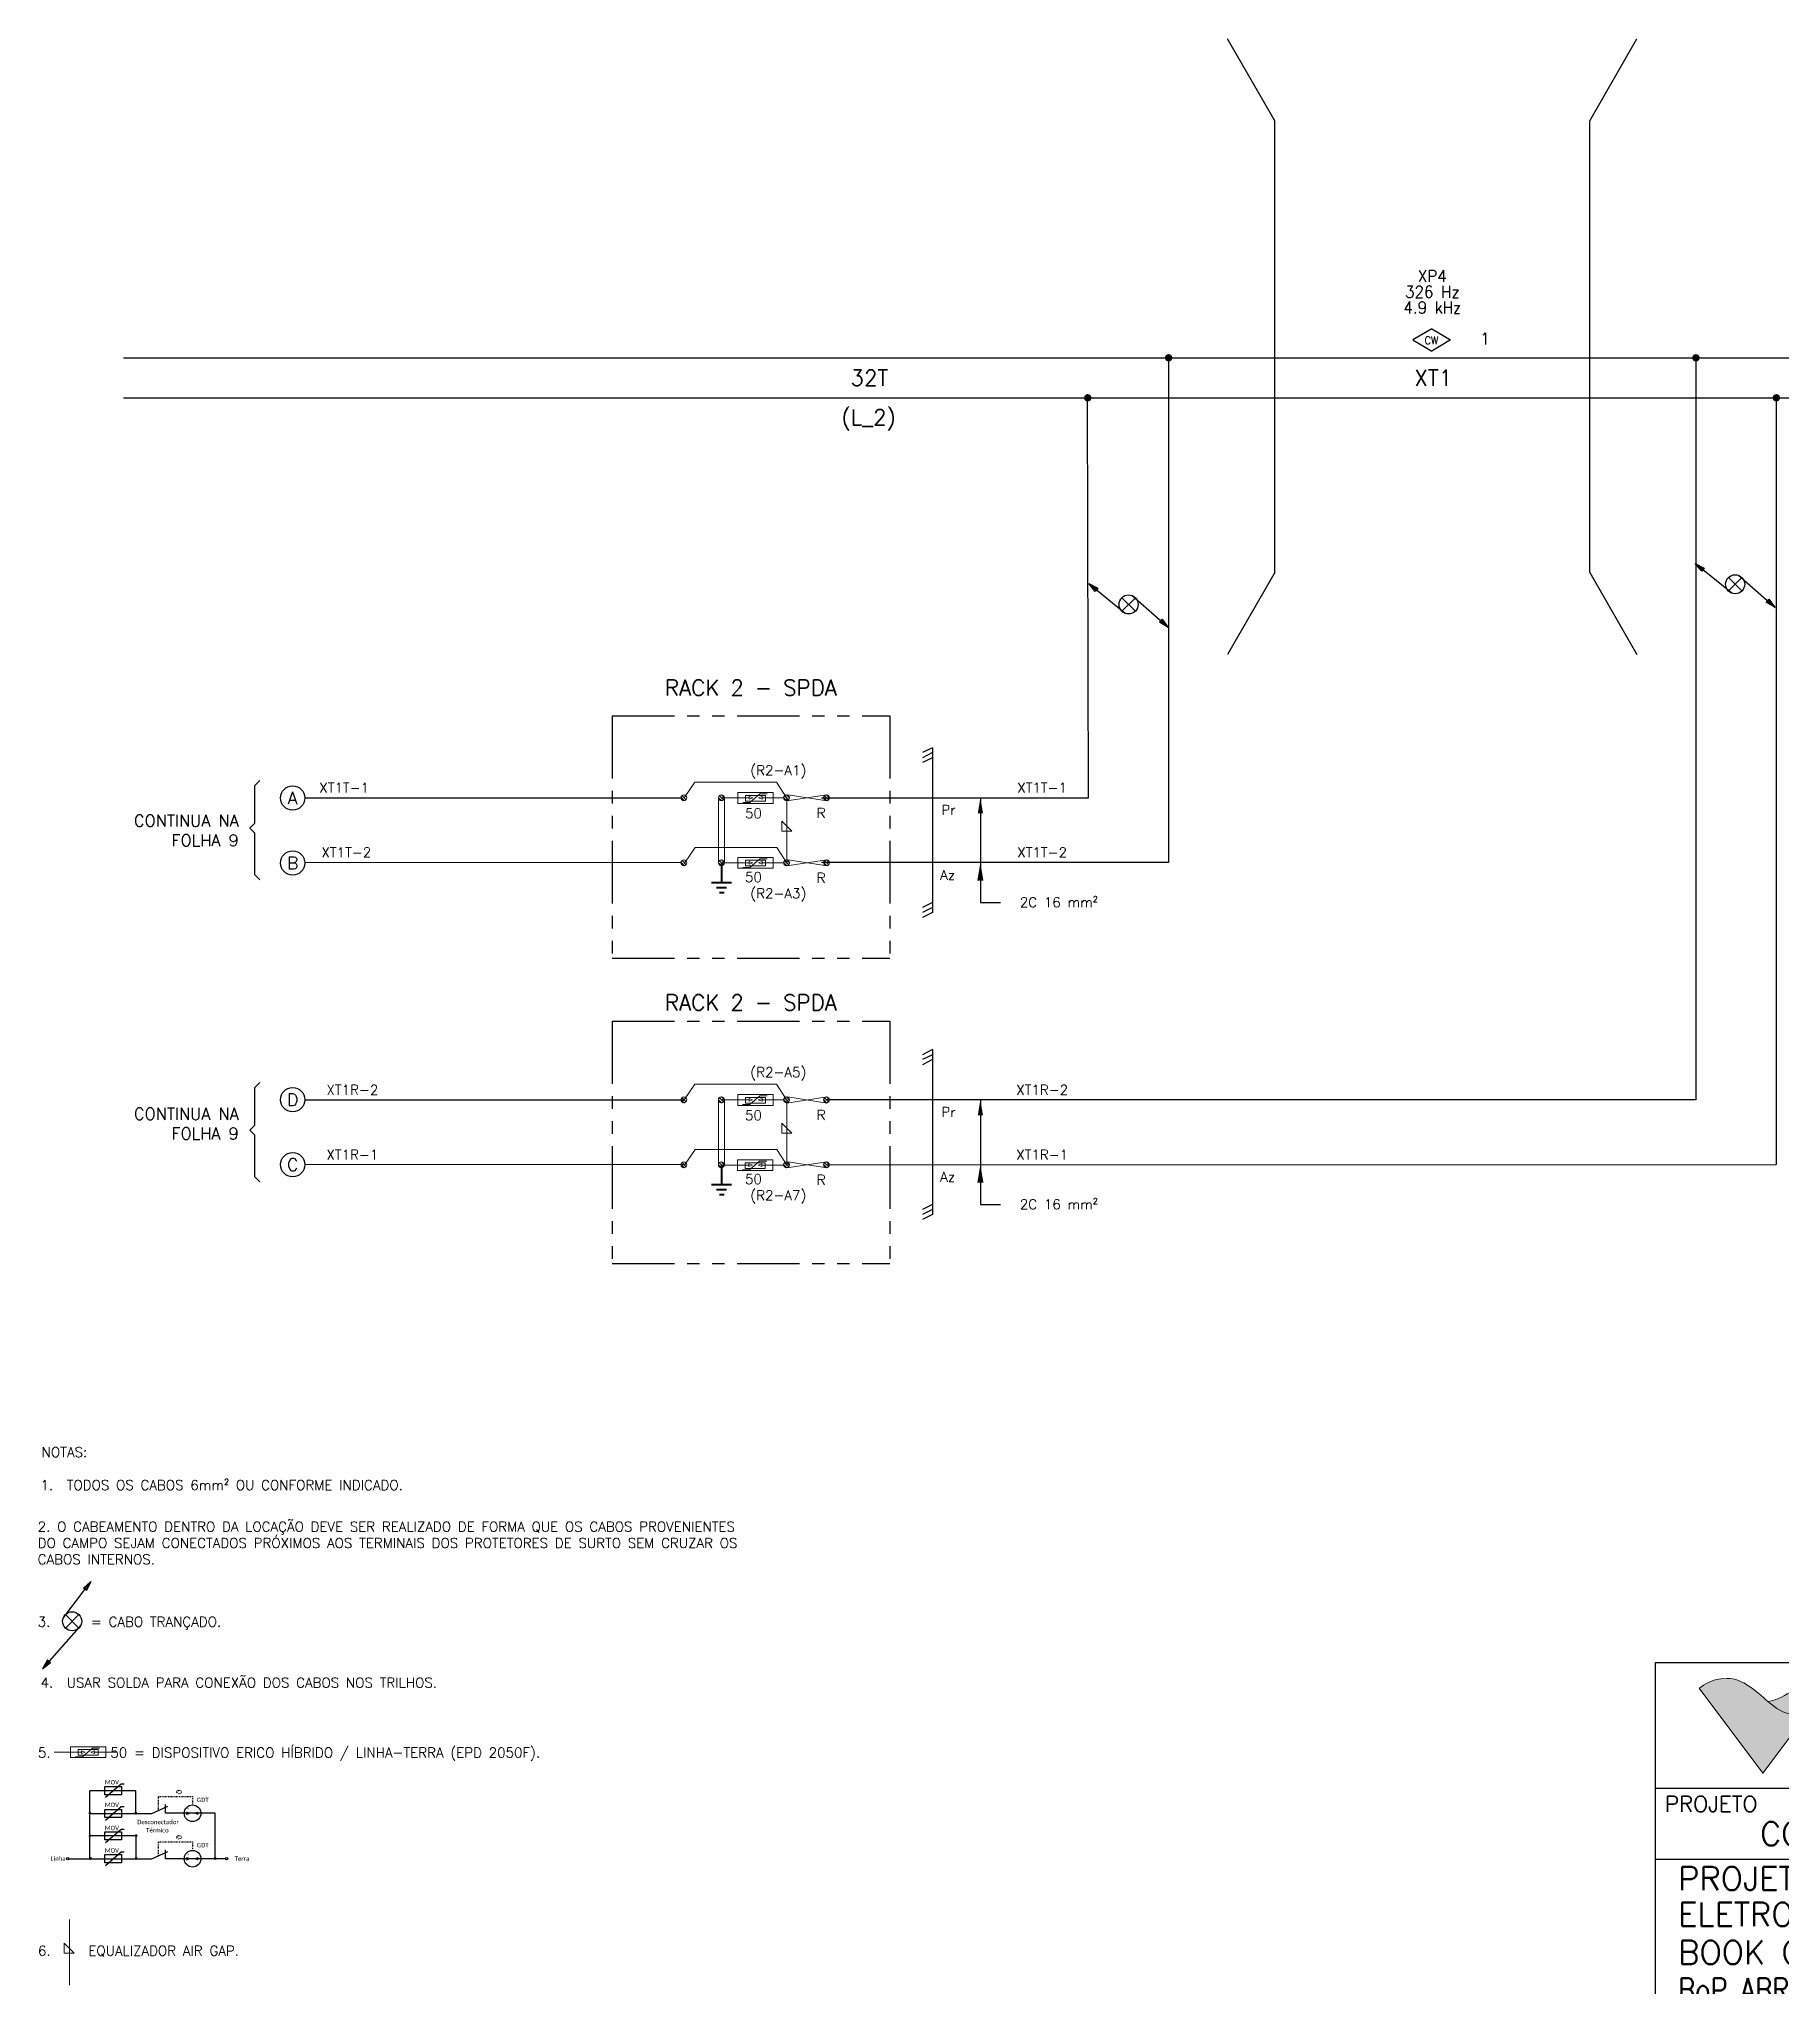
# Model space of a CAD drawing. Header units: millimetres. Extents: x -61265 to -60845, y 1816 to 2113.
# Drawn here: x -61234.9 to -61013.8, y 1837.6 to 2084.8 of the extents above; entities that cross this region are included whole.
import ezdxf
from ezdxf.enums import TextEntityAlignment as Align

# ---------------------------------------------------------------- set-up
doc = ezdxf.new("R2010")
doc.units = ezdxf.units.MM
doc.header["$LTSCALE"] = 10
for name, pattern in [('HIDDEN', [0.375, 0.25, -0.125]), ('PDF_IMPORT', [1, 0.8, -0.2]), ('PHANTOM2', [31.75, 15.875, -3.175, 3.175, -3.175, 3.175, -3.175])]:
    doc.linetypes.add(name, pattern=pattern)
for name, color, linetype in [('EL1', 8, 'Continuous'), ('EL2', 7, 'Continuous'), ('ER50', 7, 'Continuous'), ('ER60', 7, 'Continuous'), ('ER80', 3, 'Continuous'), ('FORMATO', 7, 'Continuous'), ('FRL2', 2, 'Continuous'), ('FRL3', 3, 'Continuous'), ('FRL4', 4, 'Continuous'), ('FRL5', 5, 'Continuous'), ('FRL6', 6, 'Continuous'), ('FRL7', 7, 'Continuous'), ('FRR120', 7, 'Continuous'), ('FRR175', 1, 'Continuous'), ('FRR80', 3, 'Continuous')]:
    doc.layers.add(name, color=color, linetype=linetype)
doc.layers.add('PDF7_Text', color=251, linetype='Continuous', true_color=0x4a4a4a)
doc.styles.add('MtXpl_Arial_Black_1', font='ariblk.ttf')
doc.styles.add('PDF Calibri', font='calibri.ttf')
doc.styles.add('R120', font='simplex.shx', dxfattribs={"height": 3})
doc.styles.add('R50', font='simplex.shx', dxfattribs={"height": 1.25})
doc.styles.add('R60', font='simplex.shx', dxfattribs={"height": 1.5})
doc.styles.add('R80', font='simplex.shx', dxfattribs={"height": 2})
doc.styles.add('ROMANS', font='ROMANS.SHX')

msp = doc.modelspace()

# ---------------------------------------------------------------- texts
at = {"layer": 'EL2', "color": 7, "style": 'R50'}
for p in [(-61144.17, 1986.44), (-61144.17, 1978.34), (-61144.17, 1948.07), (-61144.17, 1939.96)]:
    msp.add_text('50', height=1.25, dxfattribs=at).set_placement(p, align=Align.MIDDLE)
for s, p in [('NOTAS:', (-61234.58, 1904.66)), ('1.  TODOS OS CABOS 6mm² OU CONFORME INDICADO.', (-61234.72, 1900.47)), ('4.  USAR SOLDA PARA CONEXÃO DOS CABOS NOS TRILHOS.', (-61234.72, 1875.38)), ('5.        50 = DISPOSITIVO ERICO HÍBRIDO / LINHA-TERRA (EPD 2050F).', (-61235.05, 1866.49)), ('6.     EQUALIZADOR AIR GAP.', (-61235.05, 1841.31))]:
    msp.add_text(s, height=1.25, dxfattribs=at).set_placement(p)
at = {"layer": 'EL2', "color": 7, "line_spacing_factor": 0.8, "style": 'R60'}
for s, insert, char_height, width, attachment_point in [('\\pxqc;{\\W0.93333;\\C256;XP4 \\P326 Hz\\P4.9 kHz}', (-61057.95, 2055.45), 1.5, 10.3838, 2), ('\\pxqc;{\\W0.93333;\\C256;1}', (-61051.23, 2047.5), 1.5, 10.3838, 2), ('{\\W0.93333;\\C256;CW}', (-61057.18, 2046.53), 0.9732, 0.7553, 6)]:
    msp.add_mtext(s, dxfattribs=dict(at, insert=insert, char_height=char_height, width=width, attachment_point=attachment_point))
at = {"layer": 'EL2', "color": 7, "char_height": 1.25, "width": 97.3465, "attachment_point": 4, "style": 'R50'}
for s, insert in [('2. O CABEAMENTO DENTRO DA LOCAÇÃO DEVE SER REALIZADO DE FORMA QUE OS CABOS PROVENIENTES DO CAMPO SEJAM CONECTADOS PRÓXIMOS AOS TERMINAIS DOS PROTETORES DE SURTO SEM CRUZAR OS CABOS INTERNOS.', (-61235.08, 1893.74)), ('\\pt11.25;3.      = CABO TRANÇADO.', (-61235.08, 1883.55))]:
    msp.add_mtext(s, dxfattribs=dict(at, insert=insert))
at = {"layer": 'ER50', "color": 0, "style": 'R50'}
for s, p in [('(R2-A1)', (-61141.01, 1991.82)), ('XT1T-1', (-61196.15, 1989.7)), ('XT1T-1', (-61107.5, 1989.7)), ('XT1T-2', (-61195.88, 1981.48)), ('XT1T-2', (-61107.5, 1981.48)), ('(R2-A3)', (-61141.01, 1976.18)), ('(R2-A5)', (-61141.01, 1953.46)), ('XT1R-2', (-61195.11, 1951.31)), ('XT1R-2', (-61107.5, 1951.31)), ('XT1R-1', (-61195.11, 1943.08)), ('XT1R-1', (-61107.5, 1943.08)), ('(R2-A7)', (-61141.01, 1937.83))]:
    msp.add_text(s, height=1.25, dxfattribs=at).set_placement(p, align=Align.MIDDLE)
for s, p in [('Pr', (-61120.3, 1986.87)), ('Az', (-61120.45, 1978.61)), ('Pr', (-61120.3, 1948.5)), ('Az', (-61120.45, 1940.25))]:
    msp.add_text(s, height=1.25, dxfattribs=at).set_placement(p, align=Align.MIDDLE_LEFT)
for p in [(-61105.38, 1975.14), (-61105.38, 1936.77)]:
    msp.add_text('2C 16 mm²', height=1.25, dxfattribs=at).set_placement(p, align=Align.MIDDLE_CENTER)
at = {"layer": 'ER60', "color": 7, "char_height": 1.5, "width": 16.6372, "attachment_point": 6, "style": 'R60'}
for insert in [(-61209.55, 1984.26), (-61209.55, 1947.01)]:
    msp.add_mtext('CONTINUA NA FOLHA 9', dxfattribs=dict(at, insert=insert))
at = {"layer": 'ER80', "color": 0, "style": 'R80'}
for s, p in [('32T', (-61129.44, 2041.77)), ('XT1', (-61057.82, 2041.77))]:
    msp.add_text(s, height=2, dxfattribs=at).set_placement(p, align=Align.MIDDLE_CENTER)
at = {"layer": 'ER80', "color": 7, "style": 'R80'}
msp.add_text('(L_2)', height=2, dxfattribs=at).set_placement((-61129.54, 2036.76), align=Align.MIDDLE_CENTER)
for s, p in [('A', (-61202.7, 1988.39)), ('B', (-61202.7, 1980.13)), ('D', (-61202.7, 1950.06)), ('C', (-61202.7, 1941.81))]:
    msp.add_text(s, height=1.6, dxfattribs=at).set_placement(p, align=Align.MIDDLE)
at = {"layer": 'ER80', "color": 0, "ltscale": 5, "char_height": 2, "width": 31.8771, "attachment_point": 5, "style": 'R80'}
for insert in [(-61144.49, 2002.4), (-61144.49, 1962.41)]:
    msp.add_mtext('RACK 2 - SPDA', dxfattribs=dict(at, insert=insert))
at = {"layer": 'PDF7_Text', "color": 7, "attachment_point": 7, "style": 'PDF Calibri'}
for s, insert, char_height in [('MOV', (-61226.56, 1863.06), 0.555), ('MOV', (-61226.56, 1860.19), 0.555), ('GDT', (-61214.87, 1860.82), 0.555), ('MOV', (-61226.56, 1857.25), 0.555), ('Desconectador', (-61222.45, 1858.01), 0.5549), ('Térmico', (-61221.31, 1856.96), 0.555), ('MOV', (-61226.56, 1854.4), 0.555), ('GDT', (-61214.87, 1855.07), 0.555), ('Linha', (-61233.43, 1853.36), 0.555), ('Terra', (-61210.07, 1853.36), 0.555)]:
    msp.add_mtext(s, dxfattribs=dict(at, insert=insert, char_height=char_height))
at = {"layer": 'PDF7_Text', "color": 7, "char_height": 0.709, "attachment_point": 7, "rotation": 90, "style": 'PDF Calibri'}
for insert in [(-61216.76, 1861.81), (-61216.76, 1856.05)]:
    msp.add_mtext('{\\C0;ϑ}', dxfattribs=dict(at, insert=insert))

# ---------------------------------------------------------------- blocks, each defined once
blk = doc.blocks.new('A3_FOLHA_INTERNA')
at = {"lineweight": 0}
h = blk.add_hatch(color=1, dxfattribs=at)
h.dxf.hatch_style = 1
h.paths.add_polyline_path([(316.35, 55.71), (317.61, 55.43, -0.991094), (323.84, 54.08), (324.5, 53.94, -0.417634), (319.89, 50.96), (319.75, 50.35, 2.410864)], flags=17)
h.paths.add_polyline_path([(320.96, 55.82), (321.12, 56.57, -0.677146), (321.71, 53.12), (322, 52.68, 5.093189), (320.2, 52.37), (320.48, 53.63, -0.996657)], flags=16)
h.paths.add_polyline_path([(315.71, 55.84), (315, 56, 0.41436), (319.46, 49.01), (319.31, 48.34, 1.003354), (322.1, 61.12), (321.8, 59.75, -2.427708)])
at = {"layer": 'FORMATO', "linetype": 'Continuous', "lineweight": 0, "true_color": 0x007e7a}
h = blk.add_hatch(color=136, dxfattribs=at)
edge = h.paths.add_edge_path()
edge.add_spline(control_points=[(249.28, 57.53), (250.31, 56.66), (251.29, 55.94), (252.36, 55.94), (252.36, 55.94), (254.31, 55.94), (255.22, 57.16), (255.22, 57.16), (255.22, 57.16), (255.22, 57.16), (248.63, 48.41), (248.63, 48.41), (248.63, 48.41), (248.63, 48.41), (240.56, 59.2), (240.56, 59.2), (240.56, 59.2), (240.56, 59.2), (241.88, 60.46), (244.07, 60.46), (244.07, 60.46), (246.14, 60.46), (247.75, 58.83), (249.28, 57.53)], knot_values=[0, 0, 0, 0, 0.166667, 0.166667, 0.166667, 0.166667, 0.333333, 0.333333, 0.333333, 0.333333, 0.5, 0.5, 0.5, 0.5, 0.666667, 0.666667, 0.666667, 0.666667, 0.833333, 0.833333, 0.833333, 0.833333, 1, 1, 1, 1], degree=3, periodic=0)
at = {"layer": 'FORMATO', "linetype": 'Continuous', "lineweight": 0, "true_color": 0xedb111}
h = blk.add_hatch(color=40, dxfattribs=at)
edge = h.paths.add_edge_path()
edge.add_spline(control_points=[(256.87, 59.33), (256.87, 59.33), (256.12, 59.95), (255.12, 59.95), (255.12, 59.95), (253.11, 59.95), (251.85, 57.95), (249.28, 57.53), (249.28, 57.53), (250.31, 56.66), (251.29, 55.94), (252.36, 55.94), (252.36, 55.94), (254.31, 55.94), (255.22, 57.16), (255.22, 57.16), (255.22, 57.16), (255.22, 57.16), (256.87, 59.33), (256.87, 59.33)], knot_values=[0, 0, 0, 0, 0.2, 0.2, 0.2, 0.2, 0.4, 0.4, 0.4, 0.4, 0.6, 0.6, 0.6, 0.6, 0.8, 0.8, 0.8, 0.8, 1, 1, 1, 1], degree=3, periodic=0)
at = {"layer": 'FORMATO', "linetype": 'Continuous', "lineweight": 0, "true_color": 0x919191}
h = blk.add_hatch(color=252, dxfattribs=at)
edge = h.paths.add_edge_path()
edge.add_spline(control_points=[(260.87, 54.33), (260.87, 54.33), (260.06, 54.33), (260.06, 54.33), (260.06, 54.33), (260.06, 54.33), (259.02, 51.5), (259.02, 51.5), (259.02, 51.5), (258.95, 51.33), (258.92, 51.23), (258.92, 51.23), (258.92, 51.23), (258.92, 51.23), (258.91, 51.23), (258.91, 51.23), (258.91, 51.23), (258.91, 51.23), (258.08, 53.3), (257.66, 54.33), (257.66, 54.33), (257.66, 54.33), (256.81, 54.33), (256.81, 54.33), (256.81, 54.33), (256.81, 54.33), (258.3, 50.69), (258.3, 50.69), (258.3, 50.69), (258.39, 50.47), (258.66, 50.12), (259.19, 50.12), (259.19, 50.12), (259.19, 50.12), (260.87, 54.33), (260.87, 54.33)], knot_values=[0, 0, 0, 0, 0.111111, 0.111111, 0.111111, 0.111111, 0.222222, 0.222222, 0.222222, 0.222222, 0.333333, 0.333333, 0.333333, 0.333333, 0.444444, 0.444444, 0.444444, 0.444444, 0.555556, 0.555556, 0.555556, 0.555556, 0.666667, 0.666667, 0.666667, 0.666667, 0.777778, 0.777778, 0.777778, 0.777778, 0.888889, 0.888889, 0.888889, 0.888889, 1, 1, 1, 1], degree=3, periodic=0)
h = blk.add_hatch(color=252, dxfattribs=at)
edge = h.paths.add_edge_path()
edge.add_spline(control_points=[(271.96, 50.18), (271.96, 50.18), (271.96, 50.84), (271.96, 50.84), (271.96, 50.84), (271.96, 50.84), (270.21, 50.84), (270.21, 50.84), (270.21, 50.84), (270.21, 50.84), (270.21, 52.03), (270.21, 52.03), (270.21, 52.03), (270.21, 52.03), (271.69, 52.03), (271.69, 52.03), (271.69, 52.03), (271.69, 52.03), (271.69, 52.65), (271.69, 52.65), (271.69, 52.65), (271.69, 52.65), (270.21, 52.65), (270.21, 52.65), (270.21, 52.65), (270.21, 52.65), (270.21, 53.67), (270.21, 53.67), (270.21, 53.67), (270.21, 53.67), (271.22, 53.67), (271.22, 53.67), (271.22, 53.67), (272.01, 53.67), (272.06, 54.33), (272.06, 54.33), (272.06, 54.33), (272.06, 54.33), (269.46, 54.33), (269.46, 54.33), (269.46, 54.33), (269.46, 54.33), (269.46, 50.18), (269.46, 50.18), (269.46, 50.18), (269.46, 50.18), (271.96, 50.18), (271.96, 50.18)], knot_values=[0, 0, 0, 0, 0.083333, 0.083333, 0.083333, 0.083333, 0.166667, 0.166667, 0.166667, 0.166667, 0.25, 0.25, 0.25, 0.25, 0.333333, 0.333333, 0.333333, 0.333333, 0.416667, 0.416667, 0.416667, 0.416667, 0.5, 0.5, 0.5, 0.5, 0.583333, 0.583333, 0.583333, 0.583333, 0.666667, 0.666667, 0.666667, 0.666667, 0.75, 0.75, 0.75, 0.75, 0.833333, 0.833333, 0.833333, 0.833333, 0.916667, 0.916667, 0.916667, 0.916667, 1, 1, 1, 1], degree=3, periodic=0)
edge = h.paths.add_edge_path()
edge.add_spline(control_points=[(268.58, 50.18), (268.58, 50.18), (268.58, 50.84), (268.58, 50.84), (268.58, 50.84), (268.58, 50.84), (266.74, 50.84), (266.74, 50.84), (266.74, 50.84), (266.74, 50.84), (266.74, 54.33), (266.74, 54.33), (266.74, 54.33), (266.74, 54.33), (265.98, 54.33), (265.98, 54.33), (265.98, 54.33), (265.98, 54.33), (265.98, 50.18), (265.98, 50.18), (265.98, 50.18), (265.98, 50.18), (268.58, 50.18), (268.58, 50.18)], knot_values=[0, 0, 0, 0, 0.166667, 0.166667, 0.166667, 0.166667, 0.333333, 0.333333, 0.333333, 0.333333, 0.5, 0.5, 0.5, 0.5, 0.666667, 0.666667, 0.666667, 0.666667, 0.833333, 0.833333, 0.833333, 0.833333, 1, 1, 1, 1], degree=3, periodic=0)
edge = h.paths.add_edge_path()
edge.add_spline(control_points=[(265.09, 50.18), (265.09, 50.18), (263.45, 54.33), (263.45, 54.33), (263.45, 54.33), (263.45, 54.33), (262.73, 54.33), (262.73, 54.33), (262.73, 54.33), (262.73, 54.33), (261.01, 50.18), (261.01, 50.18), (261.01, 50.18), (261.01, 50.18), (261.82, 50.18), (261.82, 50.18), (261.82, 50.18), (261.82, 50.18), (262.24, 51.24), (262.24, 51.24), (262.24, 51.24), (262.24, 51.24), (263.83, 51.24), (263.83, 51.24), (263.83, 51.24), (263.83, 51.24), (264.25, 50.18), (264.25, 50.18), (264.25, 50.18), (264.25, 50.18), (265.09, 50.18), (265.09, 50.18)], knot_values=[0, 0, 0, 0, 0.125, 0.125, 0.125, 0.125, 0.25, 0.25, 0.25, 0.25, 0.375, 0.375, 0.375, 0.375, 0.5, 0.5, 0.5, 0.5, 0.625, 0.625, 0.625, 0.625, 0.75, 0.75, 0.75, 0.75, 0.875, 0.875, 0.875, 0.875, 1, 1, 1, 1], degree=3, periodic=0)
edge = h.paths.add_edge_path(flags=16)
edge.add_spline(control_points=[(263.59, 51.89), (263.59, 51.89), (262.5, 51.89), (262.5, 51.89), (262.5, 51.89), (262.5, 51.89), (263.04, 53.29), (263.04, 53.29), (263.04, 53.29), (263.04, 53.29), (263.05, 53.31), (263.05, 53.31), (263.05, 53.31), (263.05, 53.31), (263.59, 51.89), (263.59, 51.89)], knot_values=[0, 0, 0, 0, 0.25, 0.25, 0.25, 0.25, 0.5, 0.5, 0.5, 0.5, 0.75, 0.75, 0.75, 0.75, 1, 1, 1, 1], degree=3, periodic=0)
at = {"color": 1, "lineweight": 0}
for p, q in [((321.8, 59.75), (322.1, 61.13)), ((315.71, 55.84), (315, 56)), ((317.61, 55.43), (316.35, 55.71)), ((320.96, 55.82), (321.12, 56.57)), ((320.48, 53.63), (320.2, 52.37)), ((321.71, 53.12), (322, 52.68)), ((324.5, 53.94), (323.84, 54.08)), ((319.89, 50.96), (319.75, 50.35)), ((319.46, 49.01), (319.31, 48.34))]:
    blk.add_line(p, q, dxfattribs=at)
at = {"linetype": 'Continuous', "ltscale": 5}
for p, q in [((347.12, 37.5), (347.12, 32.94)), ((347.12, 32.94), (413, 32.94))]:
    blk.add_line(p, q, dxfattribs=at)
blk.add_lwpolyline([(0.82, 290), (16.96, 290), (16.96, 165), (0.82, 165)], close=True)
at = {"color": 1, "lineweight": 0}
for radius, start, end in [(5.14, 167.4386, 77.8894), (6.54, 257.5057, 78.1113), (4.48, 257.5057, 167.3931), (3.19, 348.2541, 167.2477), (2.41, 301.9384, 257.5057), (5.86, 167.4771, 257.5057), (1.12, 77.8894, 257.5057), (1.89, 301.4744, 77.8894), (3.86, 257.5057, 348.174)]:
    blk.add_arc((320.72, 54.73), radius, start, end, dxfattribs=at)
at = {"layer": 'FORMATO', "color": 136, "lineweight": 0, "true_color": 0x007e7a}
blk.add_open_spline([(249.28, 57.53), (250.31, 56.66), (251.29, 55.94), (252.36, 55.94), (252.36, 55.94), (254.31, 55.94), (255.22, 57.16), (255.22, 57.16), (255.22, 57.16), (255.22, 57.16), (248.63, 48.41), (248.63, 48.41), (248.63, 48.41), (248.63, 48.41), (240.56, 59.2), (240.56, 59.2), (240.56, 59.2), (240.56, 59.2), (241.88, 60.46), (244.07, 60.46), (244.07, 60.46), (246.14, 60.46), (247.75, 58.83), (249.28, 57.53)], degree=3, knots=[0, 0, 0, 0, 0.166667, 0.166667, 0.166667, 0.166667, 0.333333, 0.333333, 0.333333, 0.333333, 0.5, 0.5, 0.5, 0.5, 0.666667, 0.666667, 0.666667, 0.666667, 0.833333, 0.833333, 0.833333, 0.833333, 1, 1, 1, 1], dxfattribs=at)
at = {"layer": 'FORMATO', "color": 40, "lineweight": 0, "true_color": 0xedb111}
blk.add_open_spline([(256.87, 59.33), (256.87, 59.33), (256.12, 59.95), (255.12, 59.95), (255.12, 59.95), (253.11, 59.95), (251.85, 57.95), (249.28, 57.53), (249.28, 57.53), (250.31, 56.66), (251.29, 55.94), (252.36, 55.94), (252.36, 55.94), (254.31, 55.94), (255.22, 57.16), (255.22, 57.16), (255.22, 57.16), (255.22, 57.16), (256.87, 59.33), (256.87, 59.33)], degree=3, knots=[0, 0, 0, 0, 0.2, 0.2, 0.2, 0.2, 0.4, 0.4, 0.4, 0.4, 0.6, 0.6, 0.6, 0.6, 0.8, 0.8, 0.8, 0.8, 1, 1, 1, 1], dxfattribs=at)
at = {"layer": 'FORMATO', "color": 252, "lineweight": 0, "true_color": 0x919191}
for points, knots in [([(260.87, 54.33), (260.87, 54.33), (260.06, 54.33), (260.06, 54.33), (260.06, 54.33), (260.06, 54.33), (259.02, 51.5), (259.02, 51.5), (259.02, 51.5), (258.95, 51.33), (258.92, 51.23), (258.92, 51.23), (258.92, 51.23), (258.92, 51.23), (258.91, 51.23), (258.91, 51.23), (258.91, 51.23), (258.91, 51.23), (258.08, 53.3), (257.66, 54.33), (257.66, 54.33), (257.66, 54.33), (256.81, 54.33), (256.81, 54.33), (256.81, 54.33), (256.81, 54.33), (258.3, 50.69), (258.3, 50.69), (258.3, 50.69), (258.39, 50.47), (258.66, 50.12), (259.19, 50.12), (259.19, 50.12), (259.19, 50.12), (260.87, 54.33), (260.87, 54.33)], [0, 0, 0, 0, 0.111111, 0.111111, 0.111111, 0.111111, 0.222222, 0.222222, 0.222222, 0.222222, 0.333333, 0.333333, 0.333333, 0.333333, 0.444444, 0.444444, 0.444444, 0.444444, 0.555556, 0.555556, 0.555556, 0.555556, 0.666667, 0.666667, 0.666667, 0.666667, 0.777778, 0.777778, 0.777778, 0.777778, 0.888889, 0.888889, 0.888889, 0.888889, 1, 1, 1, 1]), ([(265.09, 50.18), (265.09, 50.18), (263.45, 54.33), (263.45, 54.33), (263.45, 54.33), (263.45, 54.33), (262.73, 54.33), (262.73, 54.33), (262.73, 54.33), (262.73, 54.33), (261.01, 50.18), (261.01, 50.18), (261.01, 50.18), (261.01, 50.18), (261.82, 50.18), (261.82, 50.18), (261.82, 50.18), (261.82, 50.18), (262.24, 51.24), (262.24, 51.24), (262.24, 51.24), (262.24, 51.24), (263.83, 51.24), (263.83, 51.24), (263.83, 51.24), (263.83, 51.24), (264.25, 50.18), (264.25, 50.18), (264.25, 50.18), (264.25, 50.18), (265.09, 50.18), (265.09, 50.18)], [0, 0, 0, 0, 0.125, 0.125, 0.125, 0.125, 0.25, 0.25, 0.25, 0.25, 0.375, 0.375, 0.375, 0.375, 0.5, 0.5, 0.5, 0.5, 0.625, 0.625, 0.625, 0.625, 0.75, 0.75, 0.75, 0.75, 0.875, 0.875, 0.875, 0.875, 1, 1, 1, 1]), ([(263.59, 51.89), (263.59, 51.89), (262.5, 51.89), (262.5, 51.89), (262.5, 51.89), (262.5, 51.89), (263.04, 53.29), (263.04, 53.29), (263.04, 53.29), (263.04, 53.29), (263.05, 53.31), (263.05, 53.31), (263.05, 53.31), (263.05, 53.31), (263.59, 51.89), (263.59, 51.89)], [0, 0, 0, 0, 0.25, 0.25, 0.25, 0.25, 0.5, 0.5, 0.5, 0.5, 0.75, 0.75, 0.75, 0.75, 1, 1, 1, 1]), ([(268.58, 50.18), (268.58, 50.18), (268.58, 50.84), (268.58, 50.84), (268.58, 50.84), (268.58, 50.84), (266.74, 50.84), (266.74, 50.84), (266.74, 50.84), (266.74, 50.84), (266.74, 54.33), (266.74, 54.33), (266.74, 54.33), (266.74, 54.33), (265.98, 54.33), (265.98, 54.33), (265.98, 54.33), (265.98, 54.33), (265.98, 50.18), (265.98, 50.18), (265.98, 50.18), (265.98, 50.18), (268.58, 50.18), (268.58, 50.18)], [0, 0, 0, 0, 0.166667, 0.166667, 0.166667, 0.166667, 0.333333, 0.333333, 0.333333, 0.333333, 0.5, 0.5, 0.5, 0.5, 0.666667, 0.666667, 0.666667, 0.666667, 0.833333, 0.833333, 0.833333, 0.833333, 1, 1, 1, 1]), ([(271.96, 50.18), (271.96, 50.18), (271.96, 50.84), (271.96, 50.84), (271.96, 50.84), (271.96, 50.84), (270.21, 50.84), (270.21, 50.84), (270.21, 50.84), (270.21, 50.84), (270.21, 52.03), (270.21, 52.03), (270.21, 52.03), (270.21, 52.03), (271.69, 52.03), (271.69, 52.03), (271.69, 52.03), (271.69, 52.03), (271.69, 52.65), (271.69, 52.65), (271.69, 52.65), (271.69, 52.65), (270.21, 52.65), (270.21, 52.65), (270.21, 52.65), (270.21, 52.65), (270.21, 53.67), (270.21, 53.67), (270.21, 53.67), (270.21, 53.67), (271.22, 53.67), (271.22, 53.67), (271.22, 53.67), (272.01, 53.67), (272.06, 54.33), (272.06, 54.33), (272.06, 54.33), (272.06, 54.33), (269.46, 54.33), (269.46, 54.33), (269.46, 54.33), (269.46, 54.33), (269.46, 50.18), (269.46, 50.18), (269.46, 50.18), (269.46, 50.18), (271.96, 50.18), (271.96, 50.18)], [0, 0, 0, 0, 0.083333, 0.083333, 0.083333, 0.083333, 0.166667, 0.166667, 0.166667, 0.166667, 0.25, 0.25, 0.25, 0.25, 0.333333, 0.333333, 0.333333, 0.333333, 0.416667, 0.416667, 0.416667, 0.416667, 0.5, 0.5, 0.5, 0.5, 0.583333, 0.583333, 0.583333, 0.583333, 0.666667, 0.666667, 0.666667, 0.666667, 0.75, 0.75, 0.75, 0.75, 0.833333, 0.833333, 0.833333, 0.833333, 0.916667, 0.916667, 0.916667, 0.916667, 1, 1, 1, 1])]:
    blk.add_open_spline(points, degree=3, knots=knots, dxfattribs=at)
at = {"layer": 'FRL2'}
for p, q in [((89.67, 290), (89.67, 297)), ((154.33, 290), (154.33, 297)), ((219, 297), (219, 290)), ((283.67, 290), (283.67, 297)), ((348.33, 290), (348.33, 297)), ((18, 219.25), (25, 219.25)), ((413, 219.25), (420, 219.25)), ((25, 148.5), (0, 148.5)), ((413, 148.5), (420, 148.5)), ((18, 78.12), (25, 78.12)), ((413, 77.75), (420, 77.75)), ((89.67, 0), (89.67, 7)), ((154.33, 0), (154.33, 7)), ((219, 0), (219, 7)), ((283.67, 0), (283.67, 7)), ((348.33, 0), (348.33, 7))]:
    blk.add_line(p, q, dxfattribs=at)
at = {"layer": 'FRL4'}
for p, q in [((130, 297), (130, 290)), ((235, 297), (235, 290)), ((374.67, 46.5), (374.67, 62.5)), ((265, 18.5), (265, 7)), ((322.83, 18.5), (322.83, 7)), ((380.66, 18.5), (380.66, 7)), ((400.74, 7), (400.74, 18.5))]:
    blk.add_line(p, q, dxfattribs=at)
at = {"layer": 'FRL4', "linetype": 'Continuous'}
for p, q in [((296.33, 62.5), (296.33, 46.5)), ((358.62, 46.5), (358.62, 37.5))]:
    blk.add_line(p, q, dxfattribs=at)
at = {"layer": 'FRL5', "color": 7}
for p, q in [((235, 62.5), (413, 62.5)), ((235, 7), (235, 62.5)), ((235, 46.5), (413, 46.5)), ((235, 37.5), (413, 37.5)), ((235, 18.5), (413, 18.5))]:
    blk.add_line(p, q, dxfattribs=at)
at = {"layer": 'FRL6'}
for p, q in [((25, 290), (25, 7)), ((25, 290), (413, 290)), ((413, 290), (413, 7)), ((25, 7), (413, 7))]:
    blk.add_line(p, q, dxfattribs=at)
at = {"layer": 'FRL7'}
for p, q in [((0, 297), (0, 0)), ((0, 297), (420, 297)), ((420, 297), (420, 0)), ((0, 0), (420, 0))]:
    blk.add_line(p, q, dxfattribs=at)
at = {"layer": 'FRL7', "color": 7, "linetype": 'Continuous'}
for p, q in [((23.82, 37), (0.87, 37)), ((23.82, 34), (0.87, 34)), ((12.34, 34), (12.34, 7)), ((23.82, 31), (0.87, 31)), ((23.82, 28), (0.87, 28)), ((23.82, 25), (0.87, 25)), ((23.82, 22), (0.87, 22)), ((23.82, 19), (0.87, 19)), ((23.82, 16), (0.87, 16)), ((23.82, 13), (0.87, 13)), ((23.82, 10), (0.87, 10)), ((23.82, 7), (0.87, 7))]:
    blk.add_line(p, q, dxfattribs=at)
for points in [[(0.87, 37), (0.87, 7)], [(23.82, 7), (23.82, 37)]]:
    blk.add_lwpolyline(points, dxfattribs=at)
at = {"insert": (328.04, 58.59), "char_height": 4.289, "width": 24.7642, "attachment_point": 1, "style": 'MtXpl_Arial_Black_1'}
blk.add_mtext('Wabtec', dxfattribs=at)
at = {"insert": (328.65, 52.35), "char_height": 1.792, "width": 30.0397, "attachment_point": 1}
blk.add_mtext('\\pxsm1;{\\fCalibri|b0|i1|c0|p34;\\T1.2;CORPORATION}', dxfattribs=at)
at = {"layer": 'FRL3', "style": 'R80'}
for s, p in [('PROJETO', (236.2, 43.51)), ('N%%D DO PROJETO OU SE', (359.82, 43.36)), ('N%%D DO CONTRATO', (349.68, 34.35)), ('ESCALA', (236.2, 15.51)), ('N%%D CONTRATADA', (266.2, 15.51)), ('N%%D VALE', (324.03, 15.51)), ('FOLHA', (381.86, 15.51)), ('REV.', (401.94, 15.51))]:
    blk.add_text(s, height=2, dxfattribs=at).set_placement(p)
at = {"layer": 'FRL7', "style": 'ROMANS', "width": 0.9}
for s, height, p in [('INSTRUÇÕES P/ PLOTAGEM', 1.1474, (12.34, 35.33)), ('COR', 1.147, (6.61, 32.45)), ('ESPESSURA', 1.147, (18.08, 32.45)), ('COR N. 8', 1.147, (6.61, 29.45)), ('0,05', 1.147, (18.08, 29.45)), ('0,1', 1.147, (18.08, 26.45)), ('WHITE', 1.147, (6.61, 26.45)), ('YELLOW', 1.147, (6.61, 23.45)), ('0,1', 1.147, (18.08, 23.45)), ('GREEN', 1.147, (6.61, 20.45)), ('0,2', 1.147, (18.08, 20.45)), ('CYAN', 1.147, (6.61, 17.45)), ('0,3', 1.147, (18.08, 17.45)), ('BLUE', 1.147, (6.61, 14.45)), ('0,4', 1.147, (18.08, 14.45)), ('RED', 1.147, (6.61, 11.45)), ('0,6', 1.147, (18.08, 11.45)), ('MAGENTA', 1.147, (6.61, 8.45)), ('0,8', 1.147, (18.08, 8.45))]:
    blk.add_text(s, height=height, dxfattribs=at).set_placement(p, align=Align.MIDDLE)
at = {"layer": 'FRR120', "color": 7, "style": 'R120'}
for tag, p, height in [('FASE_DO_PROJETO', (237.89, 33.55), 3), ('ÁREA_E/OU_SUBÁREA', (237.89, 28.98), 3), ('TÍTULO_DO_DESENHO', (237.89, 24.15), 3), ('NÚMERO_DA_CONTRATADA', (266.11, 9.01), 2.77)]:
    blk.add_attdef(tag, p, '', height=height, dxfattribs=at)
for tag, p, width in [('SUBTÍTULO_DO_DESENHO', (237.89, 19.39), 0.9), ('NÚMERO_VALE', (324.03, 9.18), 0.65)]:
    blk.add_attdef(tag, p, '', height=3, dxfattribs=dict(at, width=width))
for tag, p in [('REVISÃO', (406.87, 10.96)), ('ESCALA', (250, 10.68)), ('FOLHA', (390.7, 10.68))]:
    blk.add_attdef(tag, text='', height=3, dxfattribs=at).set_placement(p, align=Align.MIDDLE)
at = {"layer": 'FRR175', "style": 'R120'}
for tag, height, p in [('CLASSIFICAÇÃO', 3, (393.83, 53.23)), ('PROJETO', 3, (296.81, 40.72)), ('N_PROJ_SE', 3, (375.5, 40.72)), ('SE', 2, (390.28, 35.43))]:
    blk.add_attdef(tag, text='', height=height, dxfattribs=at).set_placement(p, align=Align.MIDDLE_CENTER)
at = {"layer": 'FRR80', "style": 'R80'}
for s, p in [('01', (57.33, 293.5)), ('02', (122, 293.5)), ('03', (186.67, 293.5)), ('04', (251.33, 293.5)), ('05', (316, 293.5)), ('06', (380.67, 293.5)), ('A', (21.5, 254.63)), ('A', (416.5, 254.63)), ('B', (21.5, 183.88)), ('B', (416.5, 183.88)), ('C', (21.5, 113.13)), ('C', (416.5, 113.13)), ('D', (21.5, 42.38)), ('D', (416.5, 42.38)), ('01', (57.33, 3.5)), ('02', (122, 3.5)), ('03', (186.67, 3.5)), ('04', (251.33, 3.5)), ('05', (316, 3.5)), ('06', (380.67, 2.17))]:
    blk.add_text(s, height=2, dxfattribs=at).set_placement(p, align=Align.MIDDLE)
blk.add_text('CLASSIFICAÇÃO', height=2, dxfattribs=at).set_placement((376.07, 59.54))
blk.add_text('PR-E-022 ANEXO D (A3)', height=2, dxfattribs=at).set_placement((413.01, 4.08), align=Align.RIGHT)
at = {"layer": 'FRR80', "insert": (1.97, 166.99), "char_height": 2, "width": 122.3537, "attachment_point": 1, "rotation": 90, "style": 'R80'}
blk.add_mtext('\\pxqj;{\\W0.9;A PROPRIEDADE INTELECTUAL DESTE DESENHO É TRATADA NO CONTRATO, SENDO QUE O FORNECEDOR AUTORIZA, DESDE JÁ, O USO DESTE DESENHO PELA \\H1.25x;\\C4;VALE\\H0.8x;\\C256; E/OU EMPRESAS DO GRUPO, INCLUSIVE O COMPARTILHAMENTO COM TERCEIROS PARA FINS DE MANUTENÇÃO, OPERAÇÃO E AQUISIÇÃO DE PEÇAS DE REPOSIÇÃO.}', dxfattribs=at)

# ---------------------------------------------------------------- hatches: boundary and pattern name
h = msp.add_hatch(color=7)
edge = h.paths.add_edge_path()
edge.add_arc((-61228.44, 1859.41), 0.187, 180, 540)
h = msp.add_hatch(color=7)
edge = h.paths.add_edge_path()
edge.add_arc((-61222.63, 1859.41), 0.187, 180, 540)
h = msp.add_hatch(color=7)
edge = h.paths.add_edge_path()
edge.add_arc((-61215.99, 1859.99), 0.0716, 180, 540)
h = msp.add_hatch(color=7)
edge = h.paths.add_edge_path()
edge.add_arc((-61228.44, 1856.56), 0.187, 180, 540)
h = msp.add_hatch(color=7)
edge = h.paths.add_edge_path()
edge.add_arc((-61222.58, 1856.56), 0.187, 180, 540)
h = msp.add_hatch(color=7)
edge = h.paths.add_edge_path()
edge.add_arc((-61228.35, 1853.66), 0.187, 180, 540)
h = msp.add_hatch(color=7)
edge = h.paths.add_edge_path()
edge.add_arc((-61222.58, 1853.66), 0.187, 180, 540)
h = msp.add_hatch(color=7)
edge = h.paths.add_edge_path()
edge.add_arc((-61215.98, 1854.2), 0.0716, 180, 540)
h = msp.add_hatch(color=7)
edge = h.paths.add_edge_path()
edge.add_arc((-61212.54, 1853.66), 0.187, 180, 540)
at = {"layer": 'EL2'}
h = msp.add_hatch(color=7, dxfattribs=at)
edge = h.paths.add_edge_path()
edge.add_arc((-61091.44, 2044.31), 0.475, 180, 540)
h = msp.add_hatch(color=7, dxfattribs=at)
edge = h.paths.add_edge_path()
edge.add_arc((-61024.46, 2044.31), 0.475, 180, 540)
h = msp.add_hatch(color=7, dxfattribs=at)
edge = h.paths.add_edge_path()
edge.add_arc((-61101.71, 2039.23), 0.475, 180, 540)
h = msp.add_hatch(color=7, dxfattribs=at)
edge = h.paths.add_edge_path()
edge.add_arc((-61014.25, 2039.23), 0.475, 180, 540)

# ---------------------------------------------------------------- linework, layer by layer
for p, q in [((-61201.15, 1988.39), (-61153.38, 1988.39)), ((-61201.15, 1950.04), (-61152.98, 1950.04))]:
    msp.add_line(p, q)
at = {"color": 0}
for p, q in [((-61153.38, 1980.18), (-61201.15, 1980.15)), ((-61091.45, 1980.19), (-61135.53, 1980.19)), ((-61152.99, 1941.81), (-61201.15, 1941.79))]:
    msp.add_line(p, q, dxfattribs=at)
at = {"color": 7}
for p, q in [((-61228.44, 1853.63), (-61228.44, 1862.27)), ((-61222.63, 1862.27), (-61228.44, 1862.27)), ((-61226.47, 1861.43), (-61224.47, 1863.14)), ((-61224.47, 1863.14), (-61224.09, 1863.14)), ((-61222.63, 1859.38), (-61222.63, 1862.27)), ((-61228.44, 1859.38), (-61222.63, 1859.38)), ((-61226.47, 1858.53), (-61224.47, 1860.25)), ((-61224.47, 1860.25), (-61224.09, 1860.25)), ((-61222.58, 1859.38), (-61220.59, 1859.38)), ((-61220.59, 1859.38), (-61218.57, 1860.29)), ((-61218.85, 1859.4), (-61218.85, 1860.52)), ((-61212.54, 1859.4), (-61218.85, 1859.4)), ((-61212.54, 1853.63), (-61212.54, 1859.4)), ((-61226.47, 1855.68), (-61224.47, 1857.4)), ((-61224.47, 1857.4), (-61224.09, 1857.4)), ((-61222.58, 1856.53), (-61228.44, 1856.53)), ((-61226.47, 1852.78), (-61224.47, 1854.5)), ((-61224.47, 1854.5), (-61224.09, 1854.5)), ((-61222.58, 1853.63), (-61222.58, 1856.53)), ((-61220.59, 1853.63), (-61218.57, 1854.54)), ((-61218.85, 1853.63), (-61218.85, 1854.74)), ((-61231.11, 1853.63), (-61220.59, 1853.63)), ((-61211.23, 1853.63), (-61218.85, 1853.63))]:
    msp.add_line(p, q, dxfattribs=at)
at = {"color": 7, "linetype": 'HIDDEN', "ltscale": 0.02}
for p, q in [((-61219.72, 1859.78), (-61219.72, 1861.53)), ((-61219.72, 1861.53), (-61215.42, 1861.53)), ((-61215.42, 1861.53), (-61215.42, 1860.49)), ((-61219.72, 1854.03), (-61219.72, 1855.78)), ((-61219.72, 1855.78), (-61215.42, 1855.78)), ((-61215.42, 1855.78), (-61215.42, 1854.74))]:
    msp.add_line(p, q, dxfattribs=at)
at = {"color": 7, "linetype": 'PDF_IMPORT', "lineweight": 9, "ltscale": 2.413073}
for points in [[(-61139.92, 1988.38), (-61141.26, 1990.39), (-61151.63, 1990.39), (-61152.96, 1988.4)], [(-61139.88, 1980.08), (-61141.21, 1982.09), (-61151.58, 1982.09), (-61152.92, 1980.1)], [(-61139.93, 1950), (-61141.26, 1952.02), (-61151.63, 1952.02), (-61152.97, 1950.03)], [(-61139.88, 1941.71), (-61141.22, 1943.72), (-61151.59, 1943.72), (-61152.92, 1941.73)]]:
    msp.add_lwpolyline(points, dxfattribs=at)
at = {"color": 7, "lineweight": 9}
for points in [[(-61152.94, 1988.02), (-61153.36, 1988.44)], [(-61152.71, 1988.14), (-61153.24, 1988.67)], [(-61148.2, 1988.02), (-61148.6, 1988.42)], [(-61148.6, 1988.4), (-61148.6, 1980.14)], [(-61147.94, 1988.12), (-61148.49, 1988.67)], [(-61148.24, 1988.78), (-61147.84, 1988.38)], [(-61148.22, 1988.4), (-61144.73, 1988.4)], [(-61147.84, 1980.12), (-61147.84, 1988.4)], [(-61141.66, 1989.1), (-61146.15, 1989.1), (-61146.15, 1987.7), (-61141.66, 1987.7), (-61141.66, 1989.1)], [(-61145.53, 1987.83), (-61144.62, 1987.83), (-61143.35, 1988.91), (-61142.44, 1988.91)], [(-61143.08, 1988.4), (-61140.34, 1988.4)], [(-61134.86, 1988.78), (-61139.92, 1988.02), (-61140.32, 1988.42)], [(-61140.22, 1988.67), (-61139.67, 1988.12)], [(-61139.56, 1988.38), (-61139.96, 1988.78)], [(-61139.92, 1980.12), (-61139.92, 1988.44)], [(-61139.82, 1988.78), (-61134.82, 1988.02)], [(-61135.24, 1988.42), (-61134.84, 1988.02)], [(-61135.14, 1988.67), (-61134.59, 1988.12)], [(-61134.88, 1988.78), (-61134.48, 1988.38)], [(-61135.96, 1985.86), (-61135.96, 1987.11), (-61135.43, 1987.11), (-61135.26, 1987.06), (-61135.2, 1987), (-61135.14, 1986.87), (-61135.14, 1986.77), (-61135.2, 1986.64), (-61135.26, 1986.58), (-61135.43, 1986.51), (-61135.96, 1986.51)], [(-61135.56, 1986.51), (-61135.14, 1985.86)], [(-61147.84, 1980.12), (-61148.24, 1980.52)], [(-61141.66, 1980.84), (-61146.15, 1980.84), (-61146.15, 1979.46), (-61141.66, 1979.46), (-61141.66, 1980.84)], [(-61145.53, 1979.57), (-61144.62, 1979.57), (-61143.35, 1980.65), (-61142.44, 1980.65)], [(-61134.86, 1980.52), (-61139.92, 1979.76), (-61140.32, 1980.16)], [(-61139.56, 1980.12), (-61139.96, 1980.52)], [(-61139.82, 1980.52), (-61134.82, 1979.76)], [(-61134.88, 1980.52), (-61134.48, 1980.12)], [(-61152.94, 1979.78), (-61153.36, 1980.18)], [(-61152.71, 1979.89), (-61153.24, 1980.44)], [(-61148.2, 1979.76), (-61148.6, 1980.16)], [(-61147.94, 1979.89), (-61148.49, 1980.42)], [(-61148.22, 1980.14), (-61144.73, 1980.14)], [(-61143.08, 1980.14), (-61140.34, 1980.14)], [(-61140.22, 1980.42), (-61139.67, 1979.89)], [(-61135.96, 1977.62), (-61135.96, 1978.87), (-61135.43, 1978.87), (-61135.26, 1978.81), (-61135.2, 1978.74), (-61135.14, 1978.62), (-61135.14, 1978.51), (-61135.2, 1978.38), (-61135.26, 1978.32), (-61135.43, 1978.28), (-61135.96, 1978.28)], [(-61135.56, 1978.28), (-61135.14, 1977.62)], [(-61135.24, 1980.16), (-61134.84, 1979.76)], [(-61135.14, 1980.42), (-61134.59, 1979.89)], [(-61152.94, 1949.64), (-61153.37, 1950.07)], [(-61152.71, 1949.77), (-61153.24, 1950.3)], [(-61148.6, 1950.05), (-61148.2, 1949.64)], [(-61148.6, 1950.03), (-61148.6, 1941.77)], [(-61147.95, 1949.75), (-61148.5, 1950.3)], [(-61148.24, 1950.41), (-61147.84, 1950)], [(-61148.22, 1950.03), (-61144.73, 1950.03)], [(-61147.84, 1941.75), (-61147.84, 1950.03)], [(-61141.66, 1950.72), (-61146.15, 1950.72), (-61146.15, 1949.33), (-61141.66, 1949.33), (-61141.66, 1950.72)], [(-61145.54, 1949.45), (-61144.63, 1949.45), (-61143.35, 1950.53), (-61142.44, 1950.53)], [(-61143.08, 1950.03), (-61140.35, 1950.03)], [(-61134.87, 1950.41), (-61139.93, 1949.64), (-61140.33, 1950.05)], [(-61140.22, 1950.3), (-61139.67, 1949.75)], [(-61139.57, 1950), (-61139.97, 1950.41)], [(-61139.93, 1941.75), (-61139.93, 1950.07)], [(-61139.82, 1950.41), (-61134.82, 1949.64)], [(-61135.97, 1947.49), (-61135.97, 1948.73), (-61135.44, 1948.73), (-61135.27, 1948.69), (-61135.2, 1948.63), (-61135.14, 1948.5), (-61135.14, 1948.4), (-61135.2, 1948.27), (-61135.27, 1948.21), (-61135.44, 1948.14), (-61135.97, 1948.14)], [(-61135.25, 1950.05), (-61134.84, 1949.64)], [(-61135.14, 1950.3), (-61134.59, 1949.75)], [(-61134.89, 1950.41), (-61134.49, 1950)], [(-61135.56, 1948.14), (-61135.14, 1947.49)], [(-61152.94, 1941.41), (-61153.37, 1941.81)], [(-61152.71, 1941.52), (-61153.24, 1942.07)], [(-61148.6, 1941.79), (-61148.2, 1941.39)], [(-61148.5, 1942.05), (-61147.95, 1941.52)], [(-61148.27, 1941.75), (-61144.77, 1941.75)], [(-61148.24, 1942.15), (-61147.84, 1941.75)], [(-61141.7, 1942.44), (-61146.19, 1942.44), (-61146.19, 1941.05), (-61141.7, 1941.05), (-61141.7, 1942.44)], [(-61145.58, 1941.17), (-61144.67, 1941.17), (-61143.4, 1942.25), (-61142.49, 1942.25)], [(-61143.12, 1941.75), (-61140.39, 1941.75)], [(-61134.87, 1942.15), (-61139.93, 1941.39), (-61140.33, 1941.79)], [(-61140.22, 1942.05), (-61139.67, 1941.52)], [(-61139.97, 1942.15), (-61139.57, 1941.75)], [(-61139.82, 1942.15), (-61134.82, 1941.39)], [(-61135.25, 1941.79), (-61134.84, 1941.39)], [(-61135.14, 1942.05), (-61134.59, 1941.52)], [(-61134.89, 1942.15), (-61134.49, 1941.75)], [(-61135.97, 1939.25), (-61135.97, 1940.5), (-61135.44, 1940.5), (-61135.27, 1940.44), (-61135.2, 1940.37), (-61135.14, 1940.25), (-61135.14, 1940.14), (-61135.2, 1940.01), (-61135.27, 1939.95), (-61135.44, 1939.91), (-61135.97, 1939.91)], [(-61135.56, 1939.91), (-61135.14, 1939.25)], [(-61233.01, 1867.15), (-61229.51, 1867.15)], [(-61226.44, 1867.85), (-61230.93, 1867.85), (-61230.93, 1866.47), (-61226.44, 1866.47), (-61226.44, 1867.85)], [(-61230.32, 1866.58), (-61229.41, 1866.58), (-61228.14, 1867.66), (-61227.23, 1867.66)], [(-61227.86, 1867.15), (-61225.13, 1867.15)], [(-61231.06, 1837.58), (-61231.06, 1845.9)]]:
    msp.add_lwpolyline(points, dxfattribs=at)
for points in [[(-61142.63, 1988), (-61142.63, 1988.72), (-61145.17, 1988.72), (-61145.17, 1988)], [(-61144.73, 1988.23), (-61144.26, 1988.4), (-61144.73, 1988.57)], [(-61143.08, 1988.23), (-61143.54, 1988.4), (-61143.08, 1988.57)], [(-61140.56, 1985.46), (-61139.29, 1984.19), (-61140.56, 1984.19)], [(-61142.63, 1979.76), (-61142.63, 1980.48), (-61145.17, 1980.48), (-61145.17, 1979.76)], [(-61144.73, 1979.97), (-61144.26, 1980.14), (-61144.73, 1980.31)], [(-61143.08, 1979.97), (-61143.54, 1980.14), (-61143.08, 1980.31)], [(-61142.64, 1949.62), (-61142.64, 1950.34), (-61145.18, 1950.34), (-61145.18, 1949.62)], [(-61144.73, 1949.86), (-61144.27, 1950.03), (-61144.73, 1950.2)], [(-61143.08, 1949.86), (-61143.55, 1950.03), (-61143.08, 1950.2)], [(-61140.56, 1947.08), (-61139.29, 1945.81), (-61140.56, 1945.81)], [(-61142.68, 1941.34), (-61142.68, 1942.06), (-61145.22, 1942.06), (-61145.22, 1941.34)], [(-61144.77, 1941.58), (-61144.31, 1941.75), (-61144.77, 1941.92)], [(-61143.12, 1941.58), (-61143.59, 1941.75), (-61143.12, 1941.92)], [(-61227.42, 1866.77), (-61227.42, 1867.49), (-61229.96, 1867.49), (-61229.96, 1866.77)], [(-61229.51, 1866.98), (-61229.05, 1867.15), (-61229.51, 1867.32)], [(-61227.86, 1866.98), (-61228.33, 1867.15), (-61227.86, 1867.32)], [(-61231.7, 1842.91), (-61230.43, 1841.64), (-61231.7, 1841.64)]]:
    msp.add_lwpolyline(points, close=True, dxfattribs=at)
at = {"color": 7, "lineweight": 40}
for points in [[(-61148.22, 1980.14), (-61148.22, 1977.6)], [(-61146.95, 1977.6), (-61149.49, 1977.6)], [(-61147.58, 1976.97), (-61148.85, 1976.97)], [(-61147.9, 1976.33), (-61148.47, 1976.33)], [(-61148.22, 1941.77), (-61148.22, 1939.23)], [(-61146.95, 1939.23), (-61149.49, 1939.23)], [(-61147.59, 1938.59), (-61148.86, 1938.59)], [(-61147.91, 1937.96), (-61148.48, 1937.96)]]:
    msp.add_lwpolyline(points, dxfattribs=at)
at = {"color": 7}
for points in [[(-61226.56, 1862.79), (-61224.43, 1862.79), (-61224.43, 1861.75), (-61226.56, 1861.75)], [(-61226.56, 1859.9), (-61224.43, 1859.9), (-61224.43, 1858.86), (-61226.56, 1858.86)], [(-61226.56, 1857.05), (-61224.43, 1857.05), (-61224.43, 1856.01), (-61226.56, 1856.01)], [(-61226.56, 1854.15), (-61224.43, 1854.15), (-61224.43, 1853.11), (-61226.56, 1853.11)]]:
    msp.add_lwpolyline(points, close=True, dxfattribs=at)
at = {"color": 7, "lineweight": 9}
for centre in [(-61153.01, 1988.42), (-61148.24, 1988.42), (-61139.96, 1988.42), (-61134.88, 1988.42), (-61153.01, 1980.16), (-61148.24, 1980.16), (-61139.96, 1980.16), (-61134.88, 1980.16), (-61153.01, 1950.04), (-61148.25, 1950.04), (-61139.97, 1950.04), (-61134.89, 1950.04), (-61153.01, 1941.79), (-61148.25, 1941.79), (-61139.97, 1941.79), (-61134.89, 1941.79)]:
    msp.add_circle(centre, 0.37, dxfattribs=at)
at = {"color": 7}
for centre in [(-61215.41, 1859.4), (-61215.41, 1853.63)]:
    msp.add_circle(centre, 1.06, dxfattribs=at)
at = {"layer": 'EL1', "color": 0}
for p, q in [((-61115.35, 1975.1), (-61112.81, 1975.1)), ((-61115.35, 1936.73), (-61112.81, 1936.73))]:
    msp.add_line(p, q, dxfattribs=at)
for points in [[(-61115.35, 1988.44), (-61115.35, 1975.1)], [(-61115.35, 1950.07), (-61115.35, 1936.73)]]:
    msp.add_lwpolyline(points, dxfattribs=at)
for points in [[(-61115.01, 1986.43), (-61115.35, 1988.43), (-61115.68, 1986.43)], [(-61115.73, 1977.9), (-61115.35, 1980.18), (-61114.96, 1977.9)], [(-61115.01, 1948.07), (-61115.35, 1950.07), (-61115.68, 1948.07)], [(-61115.73, 1939.53), (-61115.35, 1941.81), (-61114.96, 1939.53)]]:
    msp.add_solid(points, dxfattribs=at)
at = {"layer": 'EL2', "color": 7}
for p, q in [((-61077.95, 2074.43), (-61083.95, 2084.83)), ((-61037.95, 2074.43), (-61031.95, 2084.83)), ((-61058.02, 2048.01), (-61060.41, 2046.58)), ((-61058.02, 2048.01), (-61055.63, 2046.58)), ((-61060.41, 2046.58), (-61058.02, 2045.15)), ((-61055.63, 2046.58), (-61058.02, 2045.15)), ((-61077.95, 2017.03), (-61083.95, 2006.63)), ((-61037.95, 2017.03), (-61031.95, 2006.63)), ((-61207.5, 1989.99), (-61206.87, 1990.63)), ((-61207.5, 1985.19), (-61207.5, 1989.99)), ((-61208.14, 1984.55), (-61207.5, 1985.19)), ((-61208.14, 1984.55), (-61207.5, 1983.92)), ((-61207.5, 1978.64), (-61207.5, 1983.92)), ((-61206.87, 1978.01), (-61207.5, 1978.64)), ((-61207.5, 1951.62), (-61206.87, 1952.26)), ((-61207.5, 1946.82), (-61207.5, 1951.62)), ((-61208.14, 1946.18), (-61207.5, 1946.82)), ((-61208.14, 1946.18), (-61207.5, 1945.55)), ((-61207.5, 1940.27), (-61207.5, 1945.55)), ((-61206.87, 1939.64), (-61207.5, 1940.27)), ((-61231.84, 1884.21), (-61229.08, 1887.84)), ((-61231.55, 1882.93), (-61229.84, 1884.65)), ((-61231.55, 1884.65), (-61229.84, 1882.93)), ((-61229.56, 1883.35), (-61233.63, 1878.71))]:
    msp.add_line(p, q, dxfattribs=at)
at = {"layer": 'EL2', "color": 7, "linetype": 'Continuous', "ltscale": 5}
for p, q in [((-61077.95, 2017.03), (-61077.95, 2074.43)), ((-61037.95, 2017.03), (-61037.95, 2074.43))]:
    msp.add_line(p, q, dxfattribs=at)
at = {"layer": 'EL2', "color": 0}
for p, q in [((-61224.2, 2044.31), (-60866.2, 2044.31)), ((-61091.44, 2044.31), (-61091.45, 1980.19)), ((-61024.45, 1950.05), (-61024.45, 2044.31)), ((-61224.2, 2039.23), (-60866.2, 2039.23)), ((-61101.6, 1988.43), (-61101.72, 2039.23)), ((-61014.25, 2039.23), (-61014.25, 1941.81)), ((-61019.9, 2014.4), (-61024.53, 2018.15)), ((-61096.94, 2011.84), (-61101.57, 2015.59)), ((-61018.62, 2014.69), (-61020.34, 2016.4)), ((-61020.34, 2014.69), (-61018.62, 2016.4)), ((-61019.04, 2016.68), (-61014.41, 2012.61)), ((-61095.66, 2012.13), (-61097.38, 2013.84)), ((-61097.38, 2012.13), (-61095.66, 2013.84)), ((-61096.08, 2014.12), (-61091.44, 2010.05)), ((-61121.43, 1994.78), (-61122.7, 1994.15)), ((-61121.43, 1994.15), (-61122.7, 1993.51)), ((-61121.43, 1993.51), (-61122.7, 1992.88)), ((-61121.43, 1994.78), (-61121.43, 1973.83)), ((-61135.53, 1988.43), (-61101.6, 1988.43)), ((-61121.43, 1975.1), (-61122.7, 1974.47)), ((-61121.43, 1974.47), (-61122.7, 1973.83)), ((-61121.43, 1973.83), (-61122.7, 1973.2)), ((-61121.43, 1956.42), (-61122.7, 1955.78)), ((-61121.43, 1955.78), (-61122.7, 1955.15)), ((-61121.43, 1956.42), (-61121.43, 1935.46)), ((-61121.43, 1955.15), (-61122.7, 1954.51)), ((-61024.45, 1950.05), (-61134.89, 1950.04)), ((-61134.87, 1941.78), (-61014.25, 1941.81)), ((-61121.43, 1936.73), (-61122.7, 1936.1)), ((-61121.43, 1936.1), (-61122.7, 1935.46)), ((-61121.43, 1935.46), (-61122.7, 1934.83))]:
    msp.add_line(p, q, dxfattribs=at)
at = {"layer": 'EL2', "color": 7, "linetype": 'PHANTOM2', "ltscale": 0.05}
for p, q in [((-61162.13, 1998.81), (-61162.13, 1968.02)), ((-61162.13, 1998.81), (-61126.86, 1998.81)), ((-61126.86, 1998.81), (-61126.86, 1968.02)), ((-61162.13, 1968.02), (-61126.86, 1968.02)), ((-61162.13, 1960.02), (-61126.86, 1960.02)), ((-61162.13, 1960.02), (-61162.13, 1929.24)), ((-61126.86, 1960.02), (-61126.86, 1929.24)), ((-61162.13, 1929.24), (-61126.86, 1929.24))]:
    msp.add_line(p, q, dxfattribs=at)
at = {"layer": 'EL2', "color": 0}
for points in [[(-61023.41, 2017.59), (-61023.73, 2017.19), (-61024.55, 2018.19), (-61023.41, 2017.59)], [(-61023.5, 2017.57), (-61023.74, 2017.28), (-61024.36, 2018.02), (-61023.5, 2017.57)], [(-61023.6, 2017.57), (-61023.75, 2017.37), (-61024.17, 2017.87), (-61023.6, 2017.57)], [(-61023.69, 2017.56), (-61023.77, 2017.46), (-61023.98, 2017.71), (-61023.69, 2017.56)], [(-61023.75, 2017.56), (-61023.79, 2017.51), (-61023.89, 2017.64), (-61023.75, 2017.56)], [(-61100.44, 2015.03), (-61100.76, 2014.63), (-61101.59, 2015.63), (-61100.44, 2015.03)], [(-61100.53, 2015.01), (-61100.77, 2014.72), (-61101.39, 2015.46), (-61100.53, 2015.01)], [(-61100.63, 2015), (-61100.79, 2014.81), (-61101.2, 2015.3), (-61100.63, 2015)], [(-61100.72, 2014.99), (-61100.8, 2014.9), (-61101.01, 2015.15), (-61100.72, 2014.99)], [(-61100.79, 2015), (-61100.82, 2014.95), (-61100.93, 2015.08), (-61100.79, 2015)], [(-61015.55, 2013.29), (-61015.2, 2013.67), (-61014.44, 2012.62), (-61015.55, 2013.29)], [(-61015.45, 2013.3), (-61015.2, 2013.58), (-61014.63, 2012.79), (-61015.45, 2013.3)], [(-61015.36, 2013.3), (-61015.18, 2013.49), (-61014.81, 2012.97), (-61015.36, 2013.3)], [(-61015.26, 2013.31), (-61015.18, 2013.4), (-61014.99, 2013.14), (-61015.26, 2013.31)], [(-61015.2, 2013.3), (-61015.16, 2013.34), (-61015.07, 2013.21), (-61015.2, 2013.3)], [(-61092.58, 2010.73), (-61092.24, 2011.1), (-61091.48, 2010.06), (-61092.58, 2010.73)], [(-61092.49, 2010.74), (-61092.23, 2011.02), (-61091.66, 2010.23), (-61092.49, 2010.74)], [(-61092.39, 2010.74), (-61092.22, 2010.93), (-61091.84, 2010.4), (-61092.39, 2010.74)], [(-61092.3, 2010.75), (-61092.21, 2010.84), (-61092.02, 2010.58), (-61092.3, 2010.75)], [(-61092.24, 2010.73), (-61092.2, 2010.78), (-61092.1, 2010.65), (-61092.24, 2010.73)]]:
    msp.add_lwpolyline(points, dxfattribs=at)
at = {"layer": 'EL2', "color": 7}
for points in [[(-61228.87, 1887.69), (-61229.28, 1887.99), (-61228.33, 1888.87), (-61228.87, 1887.69)], [(-61228.89, 1887.78), (-61229.2, 1888), (-61228.49, 1888.66), (-61228.89, 1887.78)], [(-61228.91, 1887.88), (-61229.11, 1888.03), (-61228.64, 1888.47), (-61228.91, 1887.88)], [(-61233.44, 1878.55), (-61233.82, 1878.88), (-61234.46, 1877.75), (-61233.44, 1878.55)], [(-61233.53, 1878.54), (-61233.82, 1878.79), (-61234.3, 1877.95), (-61233.53, 1878.54)], [(-61233.63, 1878.53), (-61233.82, 1878.7), (-61234.14, 1878.14), (-61233.63, 1878.53)], [(-61233.72, 1878.53), (-61233.82, 1878.61), (-61233.98, 1878.33), (-61233.72, 1878.53)], [(-61233.78, 1878.51), (-61233.83, 1878.55), (-61233.91, 1878.41), (-61233.78, 1878.51)]]:
    msp.add_lwpolyline(points, dxfattribs=at)
at = {"layer": 'EL2', "color": 0}
for centre in [(-61019.48, 2015.54), (-61096.52, 2012.98)]:
    msp.add_circle(centre, 1.21, dxfattribs=at)
at = {"layer": 'EL2', "color": 7}
for centre, radius in [((-61202.7, 1988.39), 1.54), ((-61202.7, 1980.13), 1.54), ((-61202.7, 1950.06), 1.54), ((-61202.7, 1941.81), 1.54), ((-61230.7, 1883.79), 1.21), ((-61231.26, 1853.63), 0.149), ((-61211.08, 1853.63), 0.149)]:
    msp.add_circle(centre, radius, dxfattribs=at)
for points in [[(-61216.19, 1859.63), (-61215.59, 1859.4), (-61216.19, 1859.17)], [(-61214.66, 1859.63), (-61215.26, 1859.4), (-61214.66, 1859.17)], [(-61216.19, 1853.86), (-61215.59, 1853.63), (-61216.19, 1853.4)], [(-61214.66, 1853.86), (-61215.26, 1853.63), (-61214.66, 1853.4)]]:
    msp.add_solid(points, dxfattribs=at)

# ---------------------------------------------------------------- block references
ref = msp.add_blockref('A3_FOLHA_INTERNA', (-61264.6, 1816.08))
ref.add_attrib('PROJETO', 'CONTROLE AUTOMÁTICO DE PASSAGEM EM NÍVEL', dxfattribs={"layer": 'FRR175', "height": 3, "style": 'R120'}).set_placement((-60967.79, 1856.8), align=Align.MIDDLE_CENTER)
ref.add_attrib('N_PROJ_SE', 'NXXXX-XX', dxfattribs={"layer": 'FRR175', "height": 3, "style": 'R120'}).set_placement((-60889.1, 1856.8), align=Align.MIDDLE_CENTER)
ref.add_attrib('SE', 'PXXXX-XXX', dxfattribs={"layer": 'FRR175', "height": 2, "style": 'R120'}).set_placement((-60874.32, 1851.51), align=Align.MIDDLE_CENTER)
ref.add_attrib('FASE_DO_PROJETO', 'PROJETO DETALHADO', (-61026.71, 1849.62), dxfattribs={"layer": 'FRR120', "color": 7, "height": 3, "style": 'R120'})
ref.add_attrib('ÁREA_E/OU_SUBÁREA', 'ELETROELETRÔNICA SINALIZAÇÃO / PASSAGEM EM NÍVEL', (-61026.71, 1845.06), dxfattribs={"layer": 'FRR120', "color": 7, "height": 3, "style": 'R120'})
ref.add_attrib('TÍTULO_DO_DESENHO', 'BOOK OF PLANS - PASSAGEM EM NÍVEL', (-61026.71, 1840.22), dxfattribs={"layer": 'FRR120', "color": 7, "height": 3, "style": 'R120'})
ref.add_attrib('SUBTÍTULO_DO_DESENHO', 'BoP ABRIGO KM XXX+XXX - PN KM 003+909 - CIRCUITO DE VIA - LAYOUT VIA 1 (XT1)', (-61026.71, 1835.47), dxfattribs={"layer": 'FRR120', "color": 7, "height": 3, "style": 'R120', "width": 0.8})
ref.add_attrib('ESCALA', 'S/E', dxfattribs={"layer": 'FRR120', "color": 7, "height": 3, "style": 'R120'}).set_placement((-61014.6, 1826.75), align=Align.MIDDLE)
ref.add_attrib('NÚMERO_DA_CONTRATADA', '5500122290/5900126141', (-60998.49, 1825.09), dxfattribs={"layer": 'FRR120', "color": 7, "height": 2.7715, "style": 'R120'})
ref.add_attrib('NÚMERO_VALE', 'DF-DI-XXXXKF-J-XXXXX-J-XXXXX ', (-60940.57, 1825.25), dxfattribs={"layer": 'FRR120', "color": 7, "height": 3, "style": 'R120', "width": 0.65})
ref.add_attrib('FOLHA', '5/48', dxfattribs={"layer": 'FRR120', "color": 7, "height": 3, "style": 'R120'}).set_placement((-60873.9, 1826.75), align=Align.MIDDLE)
ref.add_attrib('REVISÃO', '  A  ', dxfattribs={"layer": 'FRR120', "color": 7, "height": 3, "style": 'R120'}).set_placement((-60857.73, 1827.04), align=Align.MIDDLE)
ref.add_attrib('CLASSIFICAÇÃO', 'RESTRITA', dxfattribs={"layer": 'FRR175', "height": 3, "style": 'R120'}).set_placement((-60870.77, 1869.31), align=Align.MIDDLE_CENTER)

msp.set_redraw_order([(e.dxf.handle, doc.entitydb.next_handle()) for e in msp.query("TEXT MTEXT ATTDEF DIMENSION ARC_DIMENSION")])  # texts and dimensions are drawn at this point

doc.saveas('drawing.dxf')
